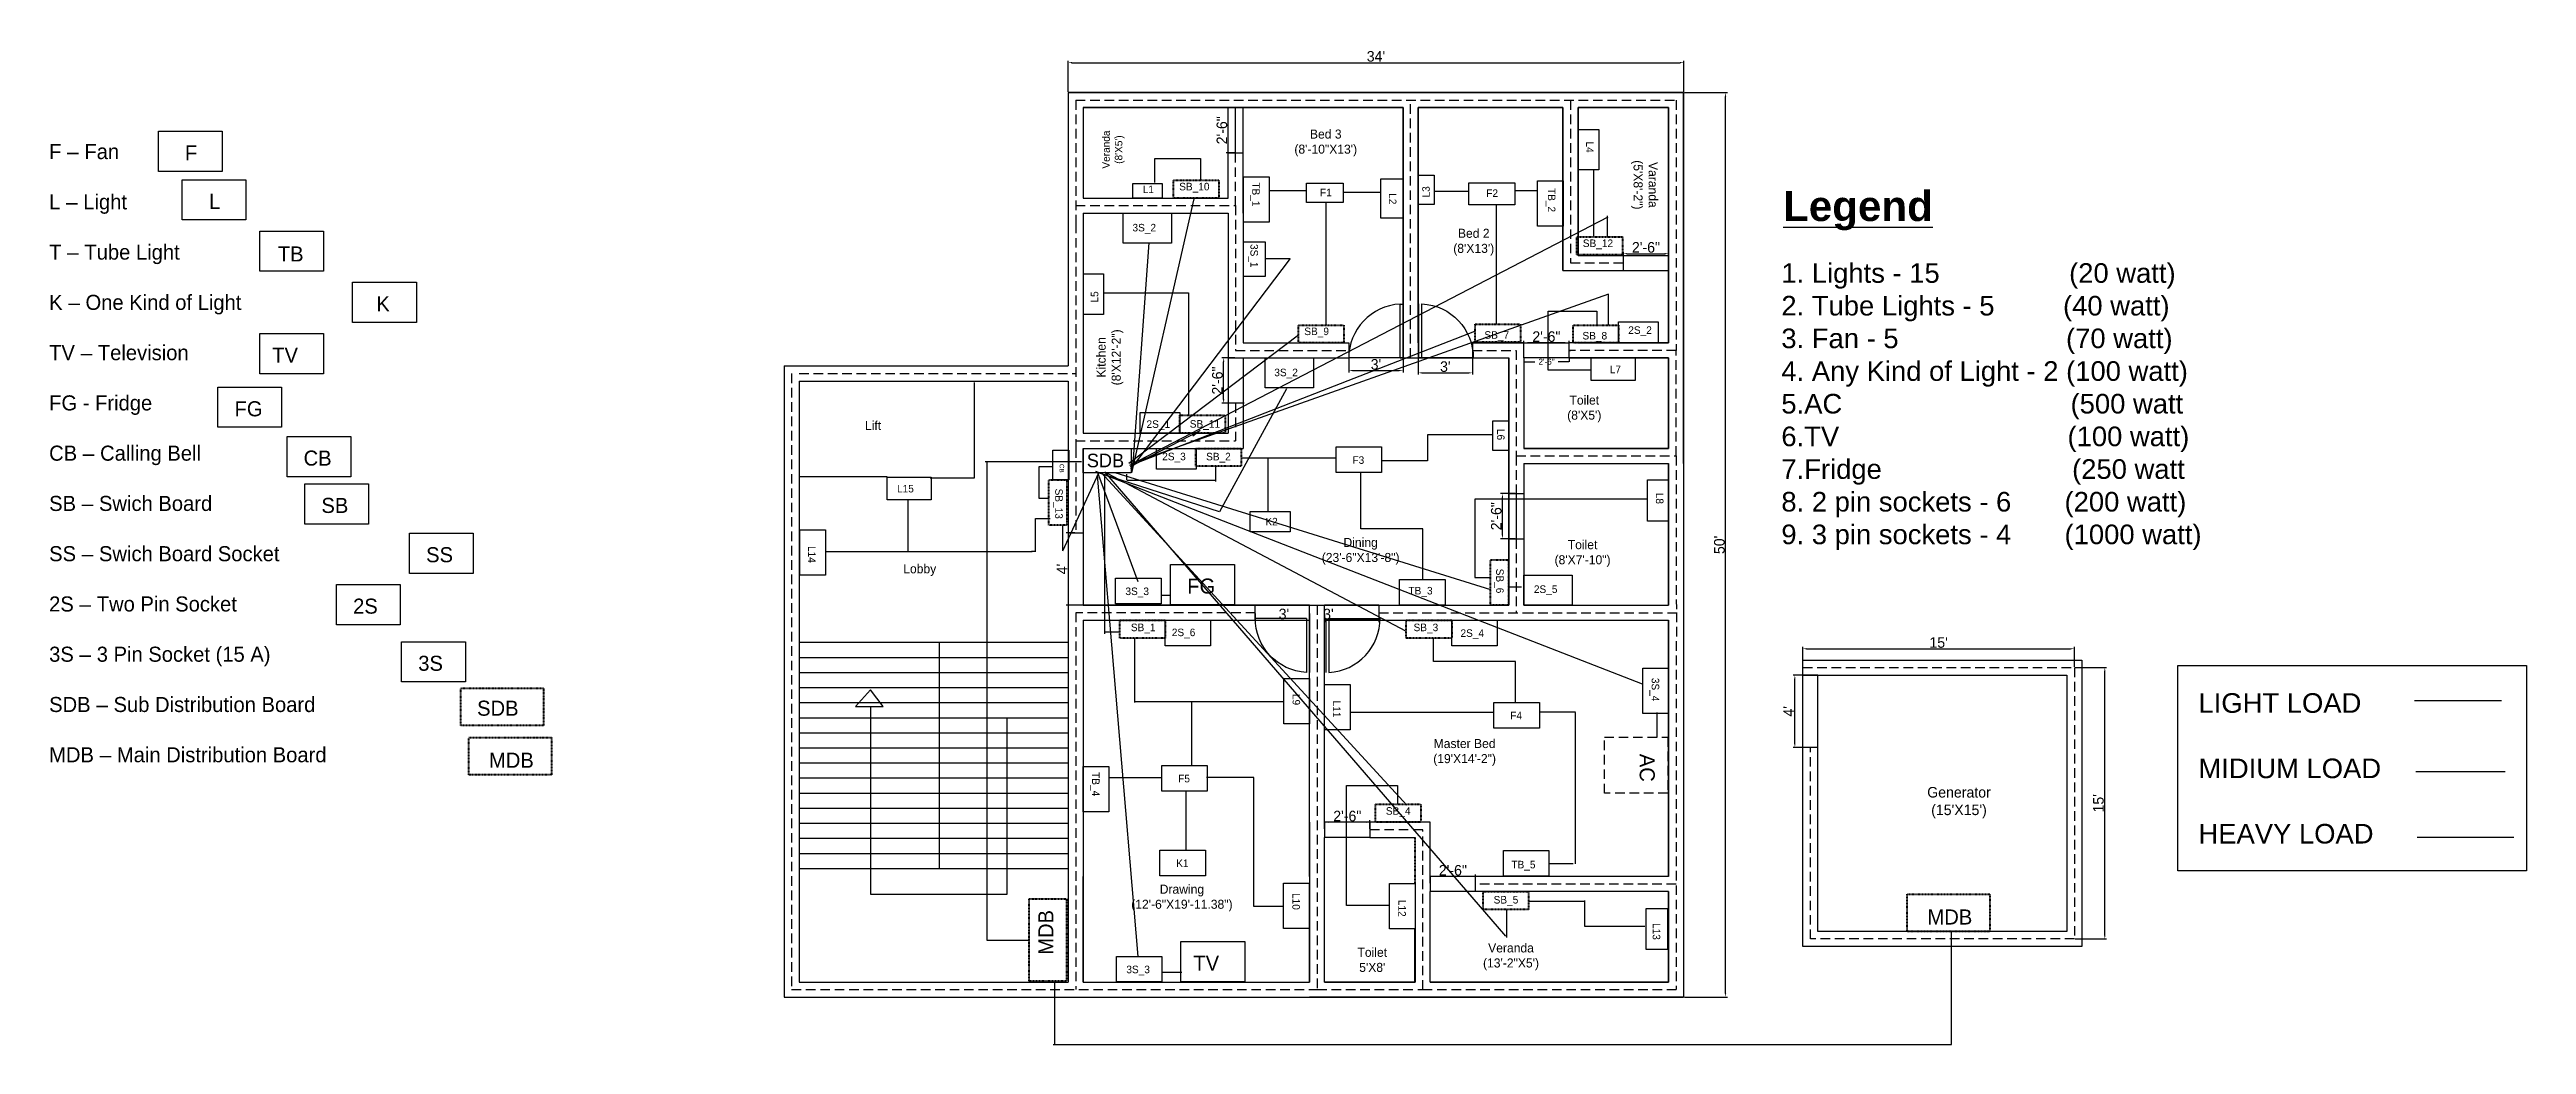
# Model space of a CAD drawing. Header units: inches. Extents: x -1558 to 83, y 3538 to 4197.
import ezdxf

# ---------------------------------------------------------------- set-up
doc = ezdxf.new("R2010")
doc.units = ezdxf.units.IN
doc.header["$MEASUREMENT"] = 0
doc.linetypes.add('DASHDOT2', pattern=[0.5, 0.25, -0.125, 0, -0.125])
doc.linetypes.add('DASHED2', pattern=[9.525, 6.35, -3.175])
doc.dimstyles.new('ISO-25', dxfattribs={"dimtxt": 7, "dimasz": 2.5, "dimexe": 1.25, "dimexo": 0.625, "dimtad": 1, "dimlunit": 3, "dimtxsty": 'Standard', "dimcen": 2.5, "dimclrt": 2, "dimadec": 0, "dimazin": 0, "dimtfac": 1, "dimtmove": 0, "dimatfit": 3, "dimfxl": 1, "dimarcsym": 0})
doc.dimstyles.get("Standard").update_dxf_attribs({"dimtxt": 4, "dimasz": 0.18, "dimexe": 0.18, "dimexo": 0.0625, "dimgap": 0.09, "dimtad": 0, "dimtih": 1, "dimtoh": 1, "dimdec": 0, "dimzin": 0, "dimdsep": 46, "dimlunit": 3, "dimtxsty": 'Standard', "dimcen": 0.09, "dimadec": 0, "dimazin": 0, "dimtfac": 1, "dimtdec": 0, "dimtofl": 0, "dimtmove": 0, "dimatfit": 3, "dimfxl": 1, "dimtolj": 1, "dimtzin": 0, "dimarcsym": 0})

msp = doc.modelspace()

# ---------------------------------------------------------------- texts
for s, insert, char_height, width, attachment_point, rotation in [("Veranda\\P(8'X5')", (-860.612, 4131.097), 5, 56.95321, 2, 90), ('{\\C3;L4}', (-534.94, 4136.424), 5, 13.29096, 1, 270), ('Varanda\\P(5\'X8\'-2")', (-492.412, 4107.676), 6, 42.28113, 2, 270), ('{\\C3;TB_1}', (-756.221, 4109.347), 5, 37.82823, 1, 270), ('{\\C3;L3}', (-648.526, 4099.35), 5, 12.17259, 1, 90), ('{\\C3;TB_2}', (-560.224, 4105.623), 5, 37.82823, 1, 270), ('{\\C3;L2}', (-668.105, 4098.442), 5, 26.67778, 5, 270), ('{\\C3;3S_1}', (-757.392, 4068.448), 5, 57.36666, 1, 270), ('{\\C3;L5}', (-868.248, 4029.622), 5, 13.70034, 1, 90), ('Kitchen\\P(8\'X12\'-2")', (-855.478, 3993.281), 6, 58.08619, 5, 90), ('{\\C3;L6}', (-593.917, 3945.79), 5, 11.63211, 1, 270), ('{\\C3;CB}', (-885.897, 3922.591), 3, 44.00497, 1, 270), ('{\\C3;SB_13}', (-886.814, 3906.218), 5, 37.82823, 1, 270), ('{\\C3;L8}', (-488.601, 3903.472), 5, 12.83778, 1, 270), ('{\\C3;L14}', (-1050.655, 3868.138), 5, 37.82823, 1, 270), ('{\\C3;SB_6}', (-594.532, 3853.101), 5, 37.82823, 1, 270), ('{\\C3;3S_4}', (-491.428, 3780.683), 5, 37.82823, 1, 270), ('{\\C3;L9}', (-729.465, 3770.038), 5, 14.03377, 1, 270), ('{\\C3;L11}', (-702.692, 3765.562), 5, 37.82823, 1, 270), ('{\\C4;AC}', (-494.373, 3730.315), 10, 31.659, 1, 270), ('{\\C3;TB_4}', (-862.407, 3718.155), 5, 37.82823, 1, 270), ('{\\C3;L10}', (-729.61, 3637.974), 5, 37.82823, 1, 270), ('{\\C3;L12}', (-659.355, 3633.419), 5, 37.82823, 1, 270), ('MDB', (-903.026, 3597.001), 10, 62.89518, 1, 90), ('{\\C3;L13}', (-490.732, 3618.062), 5, 12.83778, 1, 270)]:
    msp.add_mtext(s, dxfattribs=dict(insert=insert, char_height=char_height, width=width, attachment_point=attachment_point, rotation=rotation))
for s, insert, char_height, width, attachment_point in [('Bed 3\\P(8\'-10"X13\')', (-712.479, 4144.382), 6, 53.81332, 2), ('{\\C3;L1}', (-833.78, 4107.184), 5, 79.47737, 1), ('{\\C3;SB_10}', (-809.614, 4109.051), 5, 37.82823, 1), ('{\\C3;F1}', (-716.336, 4105.13), 5, 33.09323, 1), ('{\\C3;F2}', (-606.058, 4104.673), 5, 13.3696, 1), ('{\\C3;3S_2}', (-840.604, 4081.807), 5, 21.33976, 1), ("Bed 2\\P(8'X13')", (-614.369, 4069.672), 6, 54.83975, 5), ('{\\C3;SB_12}', (-542.056, 4071.466), 5, 37.82823, 1), ('{\\C3;SB_9}', (-726.706, 4013.03), 5, 37.82823, 1), ('{\\C3;SB_7}', (-607.291, 4010.624), 5, 37.82823, 1), ('{\\C3;SB_8}', (-542.302, 4010.141), 5, 37.82823, 1), ('{\\C3;2S_2}', (-511.929, 4013.857), 5, 20.52126, 1), ('{\\C3;3S_2}', (-746.578, 3985.764), 5, 21.33976, 1), ('{\\C3;L7}', (-524.192, 3987.787), 5, 13.67258, 1), ("Toilet\\P(8'X5')", (-541.075, 3967.944), 6, 73.98466, 2), ('Lift', (-1012.581, 3951.08), 6, 127.87739, 2), ('{\\C3;2S_1}', (-831.294, 3951.496), 5, 17.15249, 1), ('{\\C3;SB_11}', (-802.637, 3951.633), 5, 37.82823, 1), ('SDB', (-870.876, 3929.379), 9, 20.71697, 1), ('{\\C3;2S_3}', (-820.883, 3930.01), 5, 20.52126, 1), ('{\\C3;SB_2}', (-791.79, 3929.963), 5, 37.82823, 1), ('{\\C3;F3}', (-694.769, 3927.652), 5, 11.80731, 1), ('{\\C3;L15}', (-996.682, 3908.68), 5, 13.67258, 1), ('{\\C3;K2}', (-752.48, 3886.808), 5, 12.90235, 1), ('Dining\\P(23\'-6"X13\'-8")', (-689.349, 3873.543), 6, 62.20673, 2), ('Toilet\\P(8\'X7\'-10")', (-542.224, 3872.025), 6, 54.82676, 2), ('{\\C3;FG}', (-804.312, 3846.565), 10, 32.19732, 1), ('{\\C3;3S_3}', (-845.272, 3840.601), 5, 37.82823, 1), ('{\\C3;TB_3}', (-657.623, 3841.008), 5, 20.01676, 1), ('{\\C3;2S_5}', (-574.504, 3842.001), 5, 20.07901, 1), ('{\\C3;SB_1}', (-841.665, 3816.654), 5, 37.82823, 1), ('{\\C3;2S_6}', (-814.541, 3813.35), 5, 37.82823, 1), ('{\\C3;SB_3}', (-654.258, 3816.654), 5, 37.82823, 1), ('{\\C3;2S_4}', (-623.142, 3812.872), 5, 20.14663, 1), ('{\\C3;F4}', (-590.138, 3758.225), 5, 37.82823, 1), ('Master Bed\\P(19\'X14\'-2")', (-620.414, 3740.133), 6, 101.13688, 2), ('{\\C3;F5}', (-810.295, 3716.37), 5, 37.82823, 1), ('{\\C3;SB_4}', (-672.606, 3694.914), 5, 37.82823, 1), ("Generator\\P(15'X15')", (-292.685, 3697.922), 7, 95.3309, 5), ('{\\C3;K1}', (-811.591, 3660.239), 5, 37.82823, 1), ('{\\C3;TB_5}', (-589.398, 3659.341), 5, 37.82823, 1), ('Drawing\\P(12\'-6"X19\'-11.38")', (-807.827, 3643.531), 6, 73.98466, 2), ('{\\C3;SB_5}', (-601.182, 3636.008), 5, 37.82823, 1), ('MDB', (-313.59, 3627.084), 10, 49.80391, 1), ('{\\C3;TV}', (-800.236, 3596.495), 10, 26.67778, 1), ("Toilet\\P5'X8'", (-681.636, 3601.65), 6, 47.68554, 2), ('Veranda\\P(13\'-2"X5\')', (-589.66, 3604.582), 6, 86.08127, 2), ('{\\C3;3S_3}', (-844.66, 3589.782), 5, 37.82823, 1)]:
    msp.add_mtext(s, dxfattribs=dict(insert=insert, char_height=char_height, width=width, attachment_point=attachment_point))
at = {"color": 3, "attachment_point": 1}
for s, insert, char_height, width in [('{\\fArial|b1|i0|c0|p34;\\L\\C4;Legend}', (-409.342, 4103.687), 20, 107.28341), ('{\\fArial|b0|i0|c0|p34;\\C4;1. Lights - 15                 (20 watt)\\P2. Tube Lights - 5         (40 watt)\\P3. Fan - 5                      (70 watt)\\P4. Any Kind of Light - 2 (100 watt)\\P5.AC                              (500 watt\\P6.TV                              (100 watt)\\P7.Fridge                         (250 watt\\P8. 2 pin sockets - 6       (200 watt)\\P9. 3 pin sockets - 4       (1000 watt)}', (-410.446, 4055.716), 13, 307.47834), ('{\\fArial|b0|i0|c0|p34;\\C4;LIGHT LOAD\\P\\PMIDIUM LOAD\\P\\PHEAVY LOAD}', (-133.931, 3770.505), 13, 307.47834)]:
    msp.add_mtext(s, dxfattribs=dict(at, insert=insert, char_height=char_height, width=width))
at = {"linetype": 'DASHED2', "insert": (-981.641, 3856.062), "char_height": 6, "width": 105.4317, "attachment_point": 2}
msp.add_mtext('Lobby', dxfattribs=at)

# ---------------------------------------------------------------- blocks, each defined once
blk = doc.blocks.new('*D92')
at = {"color": 0, "lineweight": -2}
for p, q in [((-883.2, 4169.5), (-883.2, 4190)), ((-880.7, 4188.7), (-477.7, 4188.7)), ((-475.2, 4169.5), (-475.2, 4190))]:
    blk.add_line(p, q, dxfattribs=at)
at = {"color": 0}
for points in [[(-880.7, 4189.2), (-880.7, 4188.3), (-883.2, 4188.7)], [(-477.7, 4189.2), (-477.7, 4188.3), (-475.2, 4188.7)]]:
    blk.add_solid(points, dxfattribs=at)
at = {"layer": 'Defpoints', "color": 0}
for p in [(-475.2, 4188.7), (-883.2, 4168.9), (-475.2, 4168.9)]:
    blk.add_point(p, dxfattribs=at)
at = {"color": 2, "insert": (-679.2, 4192.9), "char_height": 7, "attachment_point": 5}
blk.add_mtext("34'", dxfattribs=at)
blk = doc.blocks.new('*D93')
at = {"color": 0, "lineweight": -2}
for p, q in [((-772.8, 4158.9), (-778.5, 4158.9)), ((-777.2, 4131.4), (-777.2, 4156.4)), ((-772.8, 4128.9), (-778.5, 4128.9))]:
    blk.add_line(p, q, dxfattribs=at)
at = {"color": 0}
for points in [[(-777.6, 4156.4), (-776.8, 4156.4), (-777.2, 4158.9)], [(-777.6, 4131.4), (-776.8, 4131.4), (-777.2, 4128.9)]]:
    blk.add_solid(points, dxfattribs=at)
at = {"layer": 'Defpoints', "color": 0}
for p in [(-777.2, 4158.9), (-772.2, 4158.9), (-772.2, 4128.9)]:
    blk.add_point(p, dxfattribs=at)
at = {"color": 2, "insert": (-781.3, 4143.9), "char_height": 7, "attachment_point": 5, "rotation": 90}
blk.add_mtext('2\'-6"', dxfattribs=at)
blk = doc.blocks.new('*D94')
at = {"color": 0, "lineweight": -2}
for p, q in [((-515.2, 4056.5), (-515.2, 4063.3)), ((-512.7, 4062), (-487.7, 4062)), ((-485.2, 4056.5), (-485.2, 4063.3))]:
    blk.add_line(p, q, dxfattribs=at)
at = {"color": 0}
for points in [[(-512.7, 4062.5), (-512.7, 4061.6), (-515.2, 4062)], [(-487.7, 4062.5), (-487.7, 4061.6), (-485.2, 4062)]]:
    blk.add_solid(points, dxfattribs=at)
at = {"layer": 'Defpoints', "color": 0}
for p in [(-515.2, 4055.9), (-485.2, 4062), (-485.2, 4055.9)]:
    blk.add_point(p, dxfattribs=at)
at = {"color": 2, "insert": (-500.2, 4066.2), "char_height": 7, "attachment_point": 5}
blk.add_mtext('2\'-6"', dxfattribs=at)
blk = doc.blocks.new('*D95')
at = {"color": 0, "lineweight": -2}
for p, q in [((-772.8, 3992.9), (-781.4, 3992.9)), ((-780.2, 3965.4), (-780.2, 3990.4)), ((-772.8, 3962.9), (-781.4, 3962.9))]:
    blk.add_line(p, q, dxfattribs=at)
at = {"color": 0}
for points in [[(-780.6, 3990.4), (-779.7, 3990.4), (-780.2, 3992.9)], [(-780.6, 3965.4), (-779.7, 3965.4), (-780.2, 3962.9)]]:
    blk.add_solid(points, dxfattribs=at)
at = {"layer": 'Defpoints', "color": 0}
for p in [(-780.2, 3992.9), (-772.2, 3992.9), (-772.2, 3962.9)]:
    blk.add_point(p, dxfattribs=at)
at = {"color": 2, "insert": (-784.3, 3977.9), "char_height": 7, "attachment_point": 5, "rotation": 90}
blk.add_mtext('2\'-6"', dxfattribs=at)
blk = doc.blocks.new('*D96')
at = {"color": 0, "lineweight": -2}
for p, q in [((-697.2, 3997.3), (-697.2, 3983.2)), ((-661.2, 3997.3), (-661.2, 3983.2)), ((-694.7, 3984.5), (-663.7, 3984.5))]:
    blk.add_line(p, q, dxfattribs=at)
at = {"color": 0}
for points in [[(-694.7, 3984.9), (-694.7, 3984.1), (-697.2, 3984.5)], [(-663.7, 3984.9), (-663.7, 3984.1), (-661.2, 3984.5)]]:
    blk.add_solid(points, dxfattribs=at)
at = {"layer": 'Defpoints', "color": 0}
for p in [(-697.2, 3997.9), (-661.2, 3997.9), (-661.2, 3984.5)]:
    blk.add_point(p, dxfattribs=at)
at = {"color": 2, "insert": (-679.2, 3988.6), "char_height": 7, "attachment_point": 5}
blk.add_mtext("3'", dxfattribs=at)
blk = doc.blocks.new('*D97')
at = {"color": 0, "lineweight": -2}
for p, q in [((-651.2, 3997.3), (-651.2, 3981.8)), ((-615.2, 3997.3), (-615.2, 3981.8)), ((-648.7, 3983), (-617.7, 3983))]:
    blk.add_line(p, q, dxfattribs=at)
at = {"color": 0}
for points in [[(-648.7, 3983.4), (-648.7, 3982.6), (-651.2, 3983)], [(-617.7, 3983.4), (-617.7, 3982.6), (-615.2, 3983)]]:
    blk.add_solid(points, dxfattribs=at)
at = {"layer": 'Defpoints', "color": 0}
for p in [(-651.2, 3997.9), (-615.2, 3997.9), (-615.2, 3983)]:
    blk.add_point(p, dxfattribs=at)
at = {"color": 2, "insert": (-633.2, 3987.1), "char_height": 7, "attachment_point": 5}
blk.add_mtext("3'", dxfattribs=at)
blk = doc.blocks.new('*D98')
at = {"color": 0, "lineweight": -2}
for p, q in [((-581.2, 3998.5), (-581.2, 4004.2)), ((-553.7, 4002.9), (-578.7, 4002.9)), ((-551.2, 3998.5), (-551.2, 4004.2))]:
    blk.add_line(p, q, dxfattribs=at)
at = {"color": 0}
for points in [[(-578.7, 4003.3), (-578.7, 4002.5), (-581.2, 4002.9)], [(-553.7, 4003.3), (-553.7, 4002.5), (-551.2, 4002.9)]]:
    blk.add_solid(points, dxfattribs=at)
at = {"layer": 'Defpoints', "color": 0}
for p in [(-581.2, 4002.9), (-581.2, 3997.9), (-551.2, 3997.9)]:
    blk.add_point(p, dxfattribs=at)
at = {"color": 2, "insert": (-566.2, 4007), "char_height": 7, "attachment_point": 5}
blk.add_mtext('2\'-6"', dxfattribs=at)
blk = doc.blocks.new('*D99')
at = {"color": 0, "lineweight": -2}
for p, q in [((-643.2, 3644.5), (-643.2, 3650.2)), ((-615.7, 3648.9), (-640.7, 3648.9)), ((-613.2, 3644.5), (-613.2, 3650.2))]:
    blk.add_line(p, q, dxfattribs=at)
at = {"color": 0}
for points in [[(-640.7, 3649.3), (-640.7, 3648.5), (-643.2, 3648.9)], [(-615.7, 3649.3), (-615.7, 3648.5), (-613.2, 3648.9)]]:
    blk.add_solid(points, dxfattribs=at)
at = {"layer": 'Defpoints', "color": 0}
for p in [(-643.2, 3648.9), (-643.2, 3643.9), (-613.2, 3643.9)]:
    blk.add_point(p, dxfattribs=at)
at = {"color": 2, "insert": (-628.2, 3653), "char_height": 7, "attachment_point": 5}
blk.add_mtext('2\'-6"', dxfattribs=at)
blk = doc.blocks.new('*D100')
at = {"color": 0, "lineweight": -2}
for p, q in [((-713.2, 3680.5), (-713.2, 3686.2)), ((-685.7, 3684.9), (-710.7, 3684.9)), ((-683.2, 3680.5), (-683.2, 3686.2))]:
    blk.add_line(p, q, dxfattribs=at)
at = {"color": 0}
for points in [[(-710.7, 3685.3), (-710.7, 3684.5), (-713.2, 3684.9)], [(-685.7, 3685.3), (-685.7, 3684.5), (-683.2, 3684.9)]]:
    blk.add_solid(points, dxfattribs=at)
at = {"layer": 'Defpoints', "color": 0}
for p in [(-713.2, 3684.9), (-713.2, 3679.9), (-683.2, 3679.9)]:
    blk.add_point(p, dxfattribs=at)
at = {"color": 2, "insert": (-698.2, 3689), "char_height": 7, "attachment_point": 5}
blk.add_mtext('2\'-6"', dxfattribs=at)
blk = doc.blocks.new('*D101')
at = {"color": 0, "lineweight": -2}
for p, q in [((-878.8, 3876.9), (-884.5, 3876.9)), ((-883.2, 3874.4), (-883.2, 3831.4)), ((-878.8, 3828.9), (-884.5, 3828.9))]:
    blk.add_line(p, q, dxfattribs=at)
at = {"color": 0}
for points in [[(-883.6, 3874.4), (-882.8, 3874.4), (-883.2, 3876.9)], [(-883.6, 3831.4), (-882.8, 3831.4), (-883.2, 3828.9)]]:
    blk.add_solid(points, dxfattribs=at)
at = {"layer": 'Defpoints', "color": 0}
for p in [(-878.2, 3876.9), (-883.2, 3828.9), (-878.2, 3828.9)]:
    blk.add_point(p, dxfattribs=at)
at = {"color": 2, "insert": (-887.3, 3852.9), "char_height": 7, "attachment_point": 5, "rotation": 90}
blk.add_mtext("4'", dxfattribs=at)
blk = doc.blocks.new('*D102')
at = {"color": 0, "lineweight": -2}
for p, q in [((-586.8, 3902.9), (-596.6, 3902.9)), ((-595.3, 3875.4), (-595.3, 3900.4)), ((-586.8, 3872.9), (-596.6, 3872.9))]:
    blk.add_line(p, q, dxfattribs=at)
at = {"color": 0}
for points in [[(-595.7, 3900.4), (-594.9, 3900.4), (-595.3, 3902.9)], [(-595.7, 3875.4), (-594.9, 3875.4), (-595.3, 3872.9)]]:
    blk.add_solid(points, dxfattribs=at)
at = {"layer": 'Defpoints', "color": 0}
for p in [(-595.3, 3902.9), (-586.2, 3902.9), (-586.2, 3872.9)]:
    blk.add_point(p, dxfattribs=at)
at = {"color": 2, "insert": (-599.4, 3887.9), "char_height": 7, "attachment_point": 5, "rotation": 90}
blk.add_mtext('2\'-6"', dxfattribs=at)
blk = doc.blocks.new('*D103')
at = {"color": 0, "lineweight": -2}
for p, q in [((-759.2, 3823.3), (-759.2, 3817.7)), ((-756.7, 3818.9), (-725.7, 3818.9)), ((-723.2, 3823.3), (-723.2, 3817.7))]:
    blk.add_line(p, q, dxfattribs=at)
at = {"color": 0}
for points in [[(-756.7, 3819.3), (-756.7, 3818.5), (-759.2, 3818.9)], [(-725.7, 3819.3), (-725.7, 3818.5), (-723.2, 3818.9)]]:
    blk.add_solid(points, dxfattribs=at)
at = {"layer": 'Defpoints', "color": 0}
for p in [(-759.2, 3823.9), (-723.2, 3823.9), (-723.2, 3818.9)]:
    blk.add_point(p, dxfattribs=at)
at = {"color": 2, "insert": (-740.2, 3823), "char_height": 7, "attachment_point": 5}
blk.add_mtext("3'", dxfattribs=at)
blk = doc.blocks.new('*D104')
at = {"color": 0, "lineweight": -2}
for p, q in [((-713.2, 3823.3), (-713.2, 3817.7)), ((-679.7, 3818.9), (-710.7, 3818.9)), ((-677.2, 3823.3), (-677.2, 3817.7))]:
    blk.add_line(p, q, dxfattribs=at)
at = {"color": 0}
for points in [[(-710.7, 3819.3), (-710.7, 3818.5), (-713.2, 3818.9)], [(-679.7, 3819.3), (-679.7, 3818.5), (-677.2, 3818.9)]]:
    blk.add_solid(points, dxfattribs=at)
at = {"layer": 'Defpoints', "color": 0}
for p in [(-713.2, 3823.9), (-713.2, 3818.9), (-677.2, 3823.9)]:
    blk.add_point(p, dxfattribs=at)
at = {"color": 2, "insert": (-710.7, 3823), "char_height": 7, "attachment_point": 5}
blk.add_mtext("3'", dxfattribs=at)
blk = doc.blocks.new('*D105')
at = {"color": 0, "lineweight": -2}
for p, q in [((-391.8, 3782.5), (-402.7, 3782.5)), ((-401.5, 3737), (-401.5, 3780)), ((-391.8, 3734.5), (-402.7, 3734.5))]:
    blk.add_line(p, q, dxfattribs=at)
at = {"color": 0}
for points in [[(-401.9, 3780), (-401.1, 3780), (-401.5, 3782.5)], [(-401.9, 3737), (-401.1, 3737), (-401.5, 3734.5)]]:
    blk.add_solid(points, dxfattribs=at)
at = {"layer": 'Defpoints', "color": 0}
for p in [(-401.5, 3782.5), (-391.2, 3782.5), (-391.2, 3734.5)]:
    blk.add_point(p, dxfattribs=at)
at = {"color": 2, "insert": (-405.6, 3758.5), "char_height": 7, "attachment_point": 5, "rotation": 90}
blk.add_mtext("4'", dxfattribs=at)
blk = doc.blocks.new('*D106')
at = {"color": 0, "lineweight": -2}
for p, q in [((-396.2, 3788.1), (-396.2, 3801.2)), ((-393.7, 3800), (-218.7, 3800)), ((-216.2, 3788.1), (-216.2, 3801.2))]:
    blk.add_line(p, q, dxfattribs=at)
at = {"color": 0}
for points in [[(-393.7, 3800.4), (-393.7, 3799.6), (-396.2, 3800)], [(-218.7, 3800.4), (-218.7, 3799.6), (-216.2, 3800)]]:
    blk.add_solid(points, dxfattribs=at)
at = {"layer": 'Defpoints', "color": 0}
for p in [(-216.2, 3800), (-396.2, 3787.5), (-216.2, 3787.5)]:
    blk.add_point(p, dxfattribs=at)
at = {"color": 2, "insert": (-306.2, 3804.1), "char_height": 7, "attachment_point": 5}
blk.add_mtext("15'", dxfattribs=at)
blk = doc.blocks.new('*D107')
at = {"color": 0, "lineweight": -2}
for p, q in [((-215.6, 3787.5), (-194.8, 3787.5)), ((-196, 3610), (-196, 3785)), ((-215.6, 3607.5), (-194.8, 3607.5))]:
    blk.add_line(p, q, dxfattribs=at)
at = {"color": 0}
for points in [[(-196.5, 3785), (-195.6, 3785), (-196, 3787.5)], [(-196.5, 3610), (-195.6, 3610), (-196, 3607.5)]]:
    blk.add_solid(points, dxfattribs=at)
at = {"layer": 'Defpoints', "color": 0}
for p in [(-216.2, 3787.5), (-196, 3787.5), (-216.2, 3607.5)]:
    blk.add_point(p, dxfattribs=at)
at = {"color": 2, "insert": (-200.2, 3697.5), "char_height": 7, "attachment_point": 5, "rotation": 90}
blk.add_mtext("15'", dxfattribs=at)
blk = doc.blocks.new('*D108')
at = {"color": 0, "lineweight": -2}
for p, q in [((-474.6, 4168.9), (-446.1, 4168.9)), ((-447.4, 3571.4), (-447.4, 4166.4)), ((-474.6, 3568.9), (-446.1, 3568.9))]:
    blk.add_line(p, q, dxfattribs=at)
at = {"color": 0}
for points in [[(-447.8, 4166.4), (-447, 4166.4), (-447.4, 4168.9)], [(-447.8, 3571.4), (-447, 3571.4), (-447.4, 3568.9)]]:
    blk.add_solid(points, dxfattribs=at)
at = {"layer": 'Defpoints', "color": 0}
for p in [(-475.2, 4168.9), (-447.4, 4168.9), (-475.2, 3568.9)]:
    blk.add_point(p, dxfattribs=at)
at = {"color": 2, "insert": (-451.5, 3868.9), "char_height": 7, "attachment_point": 5, "rotation": 90}
blk.add_mtext("50'", dxfattribs=at)
blk = doc.blocks.new('*D91')
at = {"color": 0, "lineweight": -2}
for p, q in [((-581.1, 3993), (-581.1, 3990.2)), ((-580.9, 3990.4), (-573.9, 3990.4)), ((-551.3, 3990.4), (-558.4, 3990.4)), ((-551.2, 3993), (-551.2, 3990.2))]:
    blk.add_line(p, q, dxfattribs=at)
at = {"color": 0}
for points in [[(-580.9, 3990.4), (-580.9, 3990.4), (-581.1, 3990.4)], [(-551.3, 3990.4), (-551.3, 3990.4), (-551.2, 3990.4)]]:
    blk.add_solid(points, dxfattribs=at)
at = {"layer": 'Defpoints', "color": 0}
for p in [(-581.1, 3993), (-551.2, 3993), (-551.2, 3990.4)]:
    blk.add_point(p, dxfattribs=at)
at = {"color": 0, "insert": (-566.1, 3990.4), "char_height": 4, "attachment_point": 5}
blk.add_mtext('\\A1;2\'-6"', dxfattribs=at)
blk = doc.blocks.new('Q')
at = {"color": 1}
for p, q in [((789, 460.6), (789, 496.4)), ((791, 460.6), (791, 496.4)), ((789, 460.6), (755, 460.6))]:
    blk.add_line(p, q, dxfattribs=at)
blk.add_arc((791, 460.4), 36, 93.1524, 180.309, dxfattribs=at)
blk = doc.blocks.new('1')
for points in [[(142.8, 1468.1), (185.1, 1468.1), (185.1, 1441.4), (142.8, 1441.4)], [(158.4, 1435.9), (200.7, 1435.9), (200.7, 1409.3), (158.4, 1409.3)], [(209.9, 1401.9), (252.2, 1401.9), (252.2, 1375.2), (209.9, 1375.2)], [(271.5, 1367.9), (313.9, 1367.9), (313.9, 1341.2), (271.5, 1341.2)], [(209.9, 1333.9), (252.2, 1333.9), (252.2, 1307.2), (209.9, 1307.2)], [(182.1, 1298.3), (224.4, 1298.3), (224.4, 1271.7), (182.1, 1271.7)], [(228, 1265.6), (270.3, 1265.6), (270.3, 1238.9), (228, 1238.9)], [(309.2, 1201.5), (351.5, 1201.5), (351.5, 1174.8), (309.2, 1174.8)], [(260.7, 1167.4), (303, 1167.4), (303, 1140.8), (260.7, 1140.8)], [(304, 1129.5), (346.3, 1129.5), (346.3, 1102.8), (304, 1102.8)]]:
    blk.add_lwpolyline(points, close=True)
at = {"color": 3}
blk.add_lwpolyline([(239.8, 1234.2), (282.1, 1234.2), (282.1, 1207.5), (239.8, 1207.5)], close=True, dxfattribs=at)
at = {"color": 6, "linetype": 'DASHDOT2', "lineweight": 100}
blk.add_lwpolyline([(343.3, 1098.7), (398.1, 1098.7), (398.1, 1074), (343.3, 1074)], close=True, dxfattribs=at)
at = {"color": 5, "linetype": 'DASHDOT2', "lineweight": 100}
blk.add_lwpolyline([(348.5, 1066), (403.3, 1066), (403.3, 1041.3), (348.5, 1041.3)], close=True, dxfattribs=at)
at = {"char_height": 10}
for s, insert, width, attachment_point in [('F {\\fArial|b0|i0|c0|p34;–} Fan \\P\\PL {\\fArial|b0|i0|c0|p34;–} Light \\P\\PT {\\fArial|b0|i0|c0|p34;–} Tube Light \\P\\PK {\\fArial|b0|i0|c0|p34;–} One Kind of Light \\P\\PTV {\\fArial|b0|i0|c0|p34;–} Television\\P\\PFG - Fridge\\P\\PCB {\\fArial|b0|i0|c0|p34;–} Calling Bell \\P\\PSB {\\fArial|b0|i0|c0|p34;–} Swich Board \\P\\PSS {\\fArial|b0|i0|c0|p34;–} Swich Board Socket \\P\\P2S {\\fArial|b0|i0|c0|p34;–} Two Pin Socket\\P\\P3S {\\fArial|b0|i0|c0|p34;–} 3 Pin Socket (15 A)\\P\\PSDB {\\fArial|b0|i0|c0|p34;–} Sub Distribution Board \\P\\PMDB {\\fArial|b0|i0|c0|p34;–} Main Distribution Board', (70.3, 1459.6), 378.703, 1), ('{\\C3;F}', (164.4, 1453.8), 26.678, 5), ('{\\C3;L}', (180, 1421.6), 26.678, 5), ('{\\C3;TB}', (221.9, 1391.7), 26.678, 1), ('{\\C3;K}', (287.2, 1358.6), 22.078, 1), ('{\\C3;TV}', (218.2, 1324.6), 26.678, 1), ('{\\C3;FG}', (193.2, 1289), 32.197, 1), ('{\\C3;CB}', (239, 1256.3), 32.197, 1), ('{\\C3;SB}', (250.8, 1224.9), 32.197, 1), ('{\\C3;SS}', (320.2, 1192.2), 32.197, 1), ('{\\C3;2S}', (271.8, 1158.1), 32.197, 1), ('{\\C3;3S}', (315, 1120.2), 32.197, 1), ('SDB', (354, 1090.4), 36.148, 1), ('MDB', (361.9, 1055.9), 49.804, 1)]:
    blk.add_mtext(s, dxfattribs=dict(at, insert=insert, width=width, attachment_point=attachment_point))

# ---------------------------------------------------------------- dimensions: what is measured, and where the dimension line sits
for base, p1, p2, dimstyle, picture, middle in [((-475.208, 4188.748), (-883.208, 4168.912), (-475.208, 4168.912), 'ISO-25', '*D92', (-679.208, 4192.873)), ((-485.208, 4062.04), (-515.208, 4055.912), (-485.208, 4055.912), 'ISO-25', '*D94', (-500.208, 4066.165)), ((-551.156, 3990.413), (-581.09, 3993.019), (-551.156, 3993.019), 'Standard', '*D91', (-566.123, 3990.413)), ((-216.195, 3799.972), (-396.195, 3787.495), (-216.195, 3787.495), 'ISO-25', '*D106', (-306.195, 3804.097))]:
    dim = msp.add_linear_dim(base=base, p1=p1, p2=p2, dimstyle=dimstyle)
    dim.commit()
    dim.dimension.update_dxf_attribs({"geometry": picture, "text_midpoint": middle})
for base, p1, p2, angle, picture, middle in [((-777.208, 4158.912), (-772.208, 4128.912), (-772.208, 4158.912), 90, '*D93', (-781.333, 4143.912)), ((-447.395, 4168.912), (-475.208, 3568.912), (-475.208, 4168.912), 270, '*D108', (-451.52, 3868.912)), ((-595.312, 3902.912), (-586.208, 3872.912), (-586.208, 3902.912), 90, '*D102', (-599.437, 3887.912)), ((-401.472, 3782.495), (-391.195, 3734.495), (-391.195, 3782.495), 90, '*D105', (-405.597, 3758.495)), ((-196.049, 3787.495), (-216.195, 3607.495), (-216.195, 3787.495), 270, '*D107', (-200.174, 3697.495))]:
    dim = msp.add_linear_dim(base=base, p1=p1, p2=p2, angle=angle, dimstyle='ISO-25')
    dim.commit()
    dim.dimension.update_dxf_attribs({"geometry": picture, "text_midpoint": middle})
at = {"color": 1}
for base, p1, p2, picture, middle in [((-581.208, 4002.912), (-551.208, 3997.912), (-581.208, 3997.912), '*D98', (-566.208, 4007.037)), ((-713.208, 3684.912), (-683.208, 3679.912), (-713.208, 3679.912), '*D100', (-698.208, 3689.037)), ((-643.208, 3648.912), (-613.208, 3643.912), (-643.208, 3643.912), '*D99', (-628.208, 3653.037))]:
    dim = msp.add_linear_dim(base=base, p1=p1, p2=p2, dimstyle='ISO-25', dxfattribs=at)
    dim.commit()
    dim.dimension.update_dxf_attribs({"geometry": picture, "text_midpoint": middle})
for base, p1, p2, picture, middle in [((-780.15, 3992.912), (-772.208, 3962.912), (-772.208, 3992.912), '*D95', (-784.275, 3977.912)), ((-883.208, 3828.912), (-878.208, 3876.912), (-878.208, 3828.912), '*D101', (-887.333, 3852.912))]:
    dim = msp.add_linear_dim(base=base, p1=p1, p2=p2, angle=90, dimstyle='ISO-25', dxfattribs=at)
    dim.commit()
    dim.dimension.update_dxf_attribs({"geometry": picture, "text_midpoint": middle})
for base, p1, p2, picture, middle in [((-661.208, 3984.492), (-697.208, 3997.912), (-661.208, 3997.912), '*D96', (-679.208, 3984.492)), ((-615.208, 3983.019), (-651.208, 3997.93), (-615.208, 3997.912), '*D97', (-633.208, 3983.019)), ((-723.208, 3818.912), (-759.208, 3823.912), (-723.208, 3823.912), '*D103', (-740.243, 3818.912)), ((-713.208, 3818.912), (-677.208, 3823.912), (-713.208, 3823.912), '*D104', (-710.708, 3818.912))]:
    dim = msp.add_linear_dim(base=base, p1=p1, p2=p2, dimstyle='ISO-25', dxfattribs=at)
    dim.commit()
    dim.dimension.update_dxf_attribs({"geometry": picture, "text_midpoint": middle, "dimtype": 160})

# ---------------------------------------------------------------- linework, layer by layer
for p, q in [((-883.208, 4168.912), (-475.208, 4168.912)), ((-883.208, 4168.912), (-475.208, 4168.912)), ((-873.208, 4158.912), (-767.208, 4158.912)), ((-873.208, 4158.912), (-873.208, 4098.912)), ((-873.208, 4158.912), (-873.208, 4098.912)), ((-873.208, 4158.912), (-873.208, 4098.912)), ((-777.208, 4128.912), (-777.208, 4158.912)), ((-767.208, 4158.912), (-661.208, 4158.912)), ((-757.208, 4158.912), (-661.208, 4158.912)), ((-661.208, 4158.912), (-661.208, 4002.912)), ((-651.208, 4158.912), (-555.208, 4158.912)), ((-651.208, 4158.912), (-555.208, 4158.912)), ((-545.208, 4158.912), (-485.208, 4158.912)), ((-545.208, 4158.912), (-545.208, 4060.912)), ((-545.208, 4158.912), (-485.208, 4158.912)), ((-485.208, 4158.912), (-485.208, 4002.912)), ((-475.208, 4168.912), (-475.208, 3568.912)), ((-475.208, 4168.912), (-475.208, 3568.912)), ((-777.208, 4098.912), (-777.208, 4128.912)), ((-777.208, 4128.912), (-777.208, 4128.912)), ((-777.208, 4128.912), (-767.208, 4128.912)), ((-767.208, 4088.912), (-767.208, 4128.912)), ((-873.208, 4098.912), (-777.208, 4098.912)), ((-873.208, 4088.912), (-873.208, 3942.912)), ((-873.208, 4088.912), (-777.208, 4088.912)), ((-873.208, 4088.912), (-777.208, 4088.912)), ((-777.208, 4088.912), (-777.208, 3992.912)), ((-767.208, 4088.912), (-767.208, 4002.912)), ((-883.208, 4076.912), (-883.208, 3987.578)), ((-873.208, 4076.912), (-873.208, 3942.912)), ((-545.208, 4060.912), (-515.208, 4060.912)), ((-515.208, 4060.912), (-515.208, 4050.912)), ((-555.208, 4050.912), (-515.208, 4050.912)), ((-663.208, 4028.642), (-661.208, 4028.642)), ((-777.208, 3992.912), (-766.583, 3992.912)), ((-767.208, 3992.912), (-767.208, 3932.912)), ((-767.208, 3992.912), (-697.208, 3992.912)), ((-663.208, 3992.912), (-661.208, 3992.912)), ((-663.208, 3992.912), (-591.208, 3992.912)), ((-661.208, 3992.912), (-663.208, 3992.912)), ((-661.208, 4002.912), (-661.208, 3992.912)), ((-651.208, 4002.912), (-651.208, 3992.912)), ((-615.208, 3992.912), (-651.208, 3992.912)), ((-615.208, 4002.912), (-615.208, 3992.912)), ((-591.208, 3828.912), (-591.208, 3992.912)), ((-581.208, 3992.912), (-581.208, 4002.912)), ((-581.208, 4002.912), (-551.208, 4002.912)), ((-551.208, 3992.912), (-551.208, 4002.912)), ((-485.208, 3992.912), (-485.208, 3932.912)), ((-485.208, 3992.912), (-485.208, 3932.912)), ((-1071.56, 3987.578), (-1071.56, 3568.912)), ((-1071.56, 3987.578), (-883.208, 3987.578)), ((-1061.56, 3977.578), (-1061.56, 3578.912)), ((-1061.56, 3977.578), (-883.208, 3977.578)), ((-945.339, 3913.386), (-945.339, 3976.57)), ((-883.208, 3977.578), (-883.208, 3876.912)), ((-777.208, 3962.912), (-777.208, 3942.912)), ((-766.583, 3962.912), (-777.208, 3962.912)), ((-873.208, 3942.912), (-777.208, 3942.912)), ((-795.669, 3944.685), (-800.536, 3941.038)), ((-1061.56, 3932.912), (-1061.56, 3578.912)), ((-873.208, 3932.912), (-873.208, 3880.912)), ((-873.208, 3932.912), (-873.208, 3876.912)), ((-873.208, 3932.912), (-767.208, 3932.912)), ((-485.208, 3932.912), (-581.208, 3932.912)), ((-1003.26, 3914.051), (-1061.181, 3914.051)), ((-974.632, 3913.386), (-945.339, 3913.386)), ((-591.208, 3922.912), (-591.208, 3902.912)), ((-581.208, 3922.912), (-581.208, 3902.912)), ((-485.208, 3922.912), (-485.208, 3828.912)), ((-485.208, 3828.912), (-485.208, 3922.912)), ((-591.208, 3902.912), (-581.208, 3902.912)), ((-591.208, 3902.912), (-591.208, 3872.912)), ((-883.208, 3876.912), (-873.208, 3876.912)), ((-883.208, 3876.912), (-883.208, 3828.912)), ((-591.208, 3872.912), (-591.208, 3828.912)), ((-591.208, 3872.912), (-581.208, 3872.912)), ((-581.208, 3872.912), (-581.208, 3828.912)), ((-883.208, 3828.912), (-883.208, 3578.912)), ((-723.208, 3828.912), (-883.208, 3828.912)), ((-873.208, 3828.912), (-591.208, 3828.912)), ((-759.208, 3818.912), (-759.208, 3828.912)), ((-723.208, 3818.912), (-723.208, 3828.912)), ((-723.208, 3828.912), (-713.208, 3828.912)), ((-713.208, 3818.912), (-713.208, 3828.912)), ((-677.208, 3828.912), (-713.208, 3828.912)), ((-677.208, 3828.912), (-677.208, 3818.912)), ((-581.208, 3828.912), (-485.208, 3828.912)), ((-873.208, 3818.912), (-873.208, 3648.912)), ((-873.208, 3818.912), (-723.208, 3818.912)), ((-873.208, 3818.287), (-873.208, 3578.912)), ((-677.208, 3818.912), (-713.208, 3818.912)), ((-713.208, 3818.912), (-485.208, 3818.912)), ((-485.208, 3818.912), (-485.208, 3648.912)), ((-485.208, 3648.912), (-485.208, 3818.912)), ((-1061.56, 3804.282), (-883.208, 3804.282)), ((-1061.56, 3794.282), (-883.208, 3794.282)), ((-968.696, 3804.282), (-968.696, 3654.282)), ((-1061.56, 3784.282), (-883.208, 3784.282)), ((-396.196, 3782.495), (-221.195, 3782.495)), ((-386.195, 3782.495), (-396.196, 3782.495)), ((-396.195, 3792.495), (-211.195, 3792.495)), ((-396.195, 3782.495), (-396.195, 3792.495)), ((-221.195, 3782.495), (-221.195, 3612.495)), ((-211.195, 3792.495), (-211.195, 3602.495)), ((-1061.56, 3774.282), (-883.208, 3774.282)), ((-1061.56, 3764.282), (-883.208, 3764.282)), ((-1014.324, 3772.7), (-1024.109, 3761.621)), ((-1024.109, 3761.621), (-1005.845, 3761.621)), ((-1005.845, 3761.621), (-1014.324, 3772.7)), ((-1014.324, 3761.023), (-1014.324, 3637.139)), ((-1061.56, 3754.282), (-883.208, 3754.282)), ((-1061.56, 3744.282), (-883.208, 3744.282)), ((-923.657, 3637.139), (-923.657, 3754.282)), ((-1061.56, 3734.282), (-883.208, 3734.282)), ((-396.195, 3602.442), (-396.195, 3734.495)), ((-386.195, 3734.495), (-396.195, 3734.495)), ((-386.195, 3612.495), (-386.195, 3734.495)), ((-386.195, 3734.495), (-386.195, 3734.495)), ((-1061.56, 3724.282), (-883.208, 3724.282)), ((-1061.56, 3714.282), (-883.208, 3714.282)), ((-1061.56, 3704.282), (-883.208, 3704.282)), ((-1061.56, 3694.282), (-883.208, 3694.282)), ((-1061.56, 3684.282), (-883.208, 3684.282)), ((-713.208, 3684.912), (-713.208, 3674.912)), ((-683.208, 3684.912), (-713.208, 3684.912)), ((-683.208, 3684.912), (-683.208, 3674.912)), ((-1061.56, 3674.282), (-883.208, 3674.282)), ((-1061.56, 3664.282), (-883.208, 3664.282)), ((-683.208, 3674.912), (-653.189, 3674.912)), ((-1061.56, 3654.282), (-883.208, 3654.282)), ((-873.208, 3578.912), (-873.208, 3648.912)), ((-643.208, 3648.912), (-643.208, 3638.912)), ((-613.208, 3648.912), (-643.208, 3648.912)), ((-485.208, 3648.912), (-613.208, 3648.912)), ((-613.208, 3638.912), (-613.208, 3648.912)), ((-1014.324, 3637.139), (-923.657, 3637.139)), ((-873.208, 3638.912), (-873.208, 3578.912)), ((-485.208, 3638.912), (-613.208, 3638.912)), ((-485.208, 3638.912), (-485.208, 3578.912)), ((-485.208, 3578.912), (-485.208, 3638.912)), ((-221.195, 3612.495), (-386.195, 3612.495)), ((-211.195, 3602.495), (-396.195, 3602.495)), ((-1071.56, 3568.912), (-878.208, 3568.912)), ((-1061.56, 3578.912), (-883.208, 3578.912)), ((-883.208, 3568.912), (-475.208, 3568.912)), ((-873.208, 3578.912), (-723.208, 3578.912)), ((-713.208, 3578.912), (-653.208, 3578.912)), ((-653.208, 3578.912), (-713.208, 3578.912)), ((-713.208, 3578.912), (-653.208, 3578.912)), ((-643.208, 3578.912), (-485.208, 3578.912)), ((-485.208, 3578.912), (-643.208, 3578.912)), ((-643.208, 3578.912), (-485.208, 3578.912))]:
    msp.add_line(p, q)
at = {"linetype": 'DASHED2'}
for p, q in [((-878.208, 4163.912), (-480.208, 4163.912)), ((-550.208, 4163.912), (-550.208, 4055.912)), ((-480.208, 4163.912), (-480.208, 3997.912)), ((-772.208, 4093.912), (-772.208, 4128.912)), ((-878.208, 4093.912), (-772.208, 4093.912)), ((-772.208, 4093.912), (-772.208, 3997.912)), ((-878.208, 4081.912), (-878.208, 3932.912)), ((-550.208, 4055.912), (-515.208, 4055.912)), ((-1066.56, 3982.578), (-1066.56, 3573.912)), ((-1061.56, 3982.578), (-878.208, 3982.578)), ((-772.208, 3962.912), (-772.208, 3937.912)), ((-878.208, 3937.912), (-772.208, 3937.912)), ((-878.208, 3932.912), (-878.208, 3876.912)), ((-586.208, 3927.912), (-586.208, 3902.912)), ((-480.208, 3927.912), (-480.058, 3824.034)), ((-586.208, 3872.703), (-586.208, 3823.912)), ((-878.208, 3823.912), (-878.208, 3573.912)), ((-759.208, 3823.912), (-878.208, 3823.912)), ((-480.058, 3824.034), (-480.208, 3573.912)), ((-396.195, 3787.495), (-216.195, 3787.495)), ((-216.195, 3787.495), (-216.195, 3607.495)), ((-211.195, 3787.495), (-211.195, 3607.495)), ((-391.195, 3607.495), (-391.195, 3734.495)), ((-480.208, 3643.912), (-613.208, 3643.912)), ((-216.195, 3607.495), (-391.195, 3607.495)), ((-1066.56, 3573.912), (-718.208, 3573.912)), ((-648.208, 3573.912), (-480.208, 3573.912))]:
    msp.add_line(p, q, dxfattribs=at)
at = {"color": 1}
for p, q in [((-772.208, 4128.912), (-772.208, 4158.912)), ((-767.208, 4128.912), (-767.208, 4158.912)), ((-515.208, 4060.912), (-485.208, 4060.912)), ((-515.208, 4050.912), (-485.208, 4050.912)), ((-777.208, 3992.912), (-777.208, 3962.912)), ((-697.208, 4002.912), (-697.208, 3992.912)), ((-551.208, 3992.912), (-581.208, 3992.912)), ((-586.208, 3902.912), (-586.208, 3872.912)), ((-581.208, 3902.912), (-581.208, 3872.912)), ((-873.208, 3876.912), (-873.208, 3828.912)), ((-396.195, 3734.495), (-396.195, 3782.495)), ((-386.195, 3734.495), (-386.195, 3782.495)), ((-683.208, 3674.912), (-713.208, 3674.912)), ((-613.208, 3638.912), (-643.208, 3638.912))]:
    msp.add_line(p, q, dxfattribs=at)
at = {"color": 2}
for p, q in [((-825.872, 4109.196), (-825.872, 4125.156)), ((-825.872, 4125.156), (-795.568, 4125.156)), ((-795.568, 4125.156), (-795.568, 4110.847)), ((-535.079, 4117.688), (-535.079, 4073.627)), ((-750.049, 4103.964), (-725.326, 4103.964)), ((-712.447, 4096.027), (-712.447, 4014.718)), ((-701.038, 4102.947), (-675.953, 4102.947)), ((-640.579, 4103.542), (-617.594, 4103.542)), ((-599.515, 4094.51), (-599.515, 4015.285)), ((-571.994, 4103.824), (-587.085, 4103.824)), ((-565.031, 3984.871), (-565.031, 4023.852)), ((-565.031, 4023.852), (-532.715, 4023.852)), ((-532.715, 4023.852), (-532.715, 4014.718)), ((-536.574, 3984.871), (-565.031, 3984.871)), ((-601.81, 3941.953), (-645.033, 3941.953)), ((-645.033, 3941.953), (-645.033, 3924.629)), ((-768.443, 3926.598), (-705.577, 3926.598)), ((-750.651, 3891.106), (-750.651, 3926.598)), ((-645.033, 3924.629), (-675.469, 3924.629)), ((-893.484, 3920.639), (-902.777, 3920.639)), ((-902.777, 3920.639), (-902.777, 3899.923)), ((-689.314, 3879.626), (-689.314, 3916.851)), ((-989.624, 3898.804), (-989.624, 3864.514)), ((-902.777, 3899.923), (-896.088, 3899.923)), ((-499.229, 3899.251), (-613.651, 3899.251)), ((-613.651, 3899.251), (-613.651, 3847.307)), ((-904.829, 3864.631), (-904.829, 3886.471)), ((-904.829, 3886.471), (-895.158, 3886.471)), ((-648.085, 3879.626), (-689.314, 3879.626)), ((-648.085, 3845.878), (-648.085, 3879.626)), ((-1043.693, 3864.514), (-907.048, 3864.514)), ((-613.651, 3847.307), (-603.154, 3847.307)), ((-839.085, 3764.436), (-839.085, 3807.071)), ((-641.137, 3791.518), (-641.137, 3807.044)), ((-586.73, 3791.518), (-641.137, 3791.518)), ((-586.73, 3764.397), (-586.73, 3791.518)), ((-740.243, 3764.81), (-839.085, 3764.81)), ((-801.381, 3764.81), (-801.381, 3722.542)), ((9.346, 3765.57), (66.986, 3765.57)), ((-696.234, 3757.832), (-600.946, 3757.832)), ((-546.939, 3757.832), (-570.838, 3757.832)), ((-546.939, 3657.381), (-546.939, 3757.676)), ((-856.234, 3714.635), (-821.718, 3714.635)), ((-760.168, 3714.635), (-791.61, 3714.635)), ((-760.168, 3629.145), (-760.168, 3714.635)), ((-805.112, 3666.412), (-805.112, 3705.568)), ((-698.774, 3629.77), (-698.774, 3709.334)), ((-698.774, 3709.334), (-664.941, 3709.334)), ((-664.941, 3709.334), (-664.941, 3696.881)), ((-564.51, 3657.537), (-548.511, 3657.537)), ((-740.412, 3629.145), (-760.168, 3629.145)), ((-670.157, 3629.77), (-698.774, 3629.77)), ((-578.028, 3632.654), (-540.751, 3632.654)), ((-540.862, 3632.976), (-540.862, 3615.935)), ((-540.862, 3615.935), (-500.917, 3615.935))]:
    msp.add_line(p, q, dxfattribs=at)
at = {"color": 3}
for p, q in [((-799.927, 4098.45), (-841.297, 3916.727)), ((-525.55, 4086.295), (-842.513, 3921.59)), ((-525.678, 4072.989), (-525.678, 4087.251)), ((-736.048, 4058.945), (-841.905, 3919.159)), ((-829.738, 4069.277), (-840.688, 3919.766)), ((-752.689, 4058.933), (-736.48, 4058.933)), ((-524.942, 4035.242), (-841.297, 3922.805)), ((-524.942, 4014.578), (-524.942, 4035.242)), ((-730.572, 4007.893), (-843.122, 3922.805)), ((-613.764, 4010.324), (-841.905, 3921.59)), ((-738.427, 3972.341), (-782.838, 3890.9)), ((-841.905, 3920.982), (-795.669, 3944.685)), ((-863.177, 3916.367), (-886.904, 3864.707)), ((-502.391, 3776.494), (-864.982, 3917.496)), ((-836.733, 3595.955), (-863.799, 3915.128)), ((-863.786, 3916.975), (-837.017, 3844.651)), ((-782.838, 3890.9), (-862.535, 3916.426)), ((-658.743, 3696.269), (-861.332, 3916.888)), ((-858.919, 3809.919), (-858.919, 3915.759)), ((-593.058, 3609.302), (-858.918, 3917.44)), ((-659.352, 3811.745), (-857.073, 3916.281)), ((-602.98, 3838.993), (-852.058, 3916.755)), ((-844.318, 3912.115), (-844.318, 3915.759)), ((-785.547, 3911.507), (-844.318, 3911.507)), ((-785.547, 3921.079), (-785.547, 3910.899)), ((-887.026, 3881.546), (-887.026, 3864.99)), ((-858.963, 3811.135), (-849.837, 3811.135)), ((-493.062, 3757.805), (-493.062, 3741.442)), ((10.169, 3718.681), (69.457, 3718.681)), ((-592.71, 3627.138), (-592.71, 3608.472))]:
    msp.add_line(p, q, dxfattribs=at)
at = {"color": 4}
for p, q in [((-859.738, 4036.131), (-803.504, 4036.131)), ((-803.504, 4036.131), (-803.504, 3954.847)), ((-904.576, 3864.503), (-907.501, 3864.503)), ((-821.616, 3835.47), (-815.978, 3835.47)), ((-590.609, 3841.139), (-582.7, 3841.139)), ((-820.42, 3585.4), (-807.889, 3585.4))]:
    msp.add_line(p, q, dxfattribs=at)
at = {"color": 5}
for p, q in [((-874.367, 3924.074), (-938.342, 3924.074)), ((-937.183, 3924.074), (-937.183, 3606.79)), ((10.993, 3675.083), (75.221, 3675.083)), ((-297.599, 3537.51), (-297.599, 3612.495)), ((-937.183, 3606.79), (-908.905, 3606.79)), ((-892.051, 3537.878), (-892.051, 3578.598)), ((-893.227, 3537.51), (-297.599, 3537.51))]:
    msp.add_line(p, q, dxfattribs=at)
at = {"linetype": 'DASHDOT2', "lineweight": 100}
msp.add_line((-653.195, 3644.227), (-653.189, 3674.912), dxfattribs=at)
at = {"lineweight": 100}
msp.add_line((-653.208, 3578.912), (-653.183, 3614.119), dxfattribs=at)
for points in [[(-757.208, 4168.912), (-883.208, 4168.912), (-883.208, 4076.912)], [(-757.208, 4158.912), (-873.208, 4158.912), (-873.208, 4098.912)], [(-651.208, 4168.912), (-767.208, 4168.912)], [(-661.208, 4002.912), (-661.208, 4158.912), (-757.208, 4158.912)], [(-545.208, 4168.912), (-661.208, 4168.912)], [(-661.208, 4158.912), (-661.208, 4002.912)], [(-555.208, 4050.912), (-555.208, 4158.912), (-651.208, 4158.912), (-651.208, 4002.912)], [(-651.208, 4002.912), (-651.208, 4158.912)], [(-475.208, 3992.912), (-475.208, 4168.912), (-555.208, 4168.912)], [(-555.208, 4158.912), (-555.208, 4050.912)], [(-545.208, 4002.912), (-485.208, 4002.912), (-485.208, 4158.912), (-545.208, 4158.912), (-545.208, 4060.912)], [(-545.208, 4060.912), (-545.208, 4158.912)], [(-767.208, 4002.912), (-697.208, 4002.912)], [(-766.583, 3992.912), (-697.208, 3992.912)], [(-661.208, 3992.912), (-651.208, 3992.912)], [(-661.208, 3992.912), (-651.208, 3992.912)], [(-615.208, 4002.912), (-581.208, 4002.912)], [(-615.208, 3992.912), (-591.208, 3992.912)], [(-581.208, 4002.912), (-591.208, 4002.912)], [(-591.208, 3992.912), (-591.208, 3922.912)], [(-581.208, 3992.912), (-581.208, 3932.912), (-485.208, 3932.912), (-485.208, 3992.912), (-551.208, 3992.912)], [(-485.208, 4002.912), (-551.208, 4002.912)], [(-551.208, 3997.912), (-550.208, 3997.912)], [(-551.208, 3992.912), (-485.208, 3992.912)], [(-551.208, 3992.912), (-545.208, 3992.912)], [(-475.208, 3922.912), (-475.208, 4002.912)], [(-581.208, 3922.912), (-485.208, 3922.912)], [(-475.208, 3828.912), (-475.208, 3568.912), (-723.208, 3568.912)], [(-677.208, 3828.912), (-591.208, 3828.912)], [(-581.208, 3828.912), (-485.208, 3828.912)], [(-723.208, 3648.912), (-723.208, 3818.912)], [(-713.208, 3684.912), (-713.208, 3818.912)], [(-677.208, 3818.912), (-485.208, 3818.912), (-485.208, 3648.912)], [(-723.208, 3684.912), (-723.208, 3648.912)], [(-643.208, 3648.912), (-643.208, 3684.912), (-683.208, 3684.912)], [(-653.208, 3578.912), (-713.208, 3578.912), (-713.208, 3674.912)], [(-723.208, 3648.912), (-723.208, 3578.912)], [(-723.208, 3578.912), (-723.208, 3638.912)], [(-485.208, 3638.912), (-485.208, 3578.912), (-643.208, 3578.912)], [(-643.208, 3578.912), (-643.208, 3638.912)], [(-723.208, 3568.912), (-643.208, 3568.912)]]:
    msp.add_lwpolyline(points)
at = {"linetype": 'DASHED2'}
for points in [[(-878.208, 4163.912), (-878.208, 4081.912)], [(-656.208, 3992.912), (-656.208, 4163.912)], [(-772.208, 3997.912), (-697.208, 3997.912)], [(-615.208, 3997.912), (-586.208, 3997.912)], [(-586.208, 3997.912), (-586.208, 3927.912), (-480.208, 3927.912), (-480.208, 3997.912), (-551.208, 3997.912)], [(-718.208, 3828.912), (-718.208, 3573.912), (-648.208, 3573.912), (-648.208, 3679.912), (-683.208, 3679.912)], [(-677.208, 3823.912), (-581.208, 3823.912)], [(-581.208, 3823.912), (-480.208, 3823.912)]]:
    msp.add_lwpolyline(points, dxfattribs=at)
for points in [[(-531.355, 4144.517), (-531.355, 4117.619), (-545.123, 4117.619), (-545.123, 4144.517)], [(-840.363, 4108.621), (-820.932, 4108.621), (-820.932, 4098.912), (-840.363, 4098.912)], [(-750.049, 4113.052), (-750.049, 4082.944), (-767.023, 4082.944), (-767.023, 4113.052)], [(-725.326, 4108.771), (-701.038, 4108.771), (-701.038, 4096.027), (-725.326, 4096.027)], [(-675.953, 4111.646), (-661.416, 4111.646), (-661.416, 4085.495), (-675.953, 4085.495)], [(-640.579, 4094.588), (-651.176, 4094.588), (-651.176, 4114.18), (-640.579, 4114.18)], [(-617.594, 4109.029), (-587.085, 4109.029), (-587.085, 4094.51), (-617.594, 4094.51)], [(-555.02, 4110.322), (-555.02, 4080.214), (-571.994, 4080.214), (-571.994, 4110.322)], [(-846.712, 4088.933), (-814.646, 4088.933), (-814.646, 4069.094), (-846.712, 4069.094)], [(-767.093, 4070.007), (-752.689, 4070.007), (-752.689, 4046.849), (-767.093, 4046.849)], [(-873.154, 4021.766), (-873.154, 4048.615), (-859.738, 4048.615), (-859.738, 4021.766)], [(-518.438, 4016.751), (-492.19, 4016.751), (-492.19, 4002.863), (-518.438, 4002.863)], [(-752.685, 3992.89), (-720.619, 3992.89), (-720.619, 3973.051), (-752.685, 3973.051)], [(-536.574, 3992.901), (-507.41, 3992.901), (-507.41, 3977.911), (-536.574, 3977.911)], [(-835.425, 3956.799), (-809.177, 3956.799), (-809.177, 3942.912), (-835.425, 3942.912)], [(-591.213, 3931.507), (-601.81, 3931.507), (-601.81, 3951.1), (-591.213, 3951.1)], [(-882.887, 3912.137), (-893.484, 3912.137), (-893.484, 3931.73), (-882.887, 3931.73)], [(-824.679, 3932.904), (-798.431, 3932.904), (-798.431, 3919.016), (-824.679, 3919.016)], [(-705.577, 3933.825), (-675.469, 3933.825), (-675.469, 3916.851), (-705.577, 3916.851)], [(-1003.312, 3913.794), (-974.147, 3913.794), (-974.147, 3898.804), (-1003.312, 3898.804)], [(-485.19, 3911.987), (-485.19, 3884.631), (-499.229, 3884.631), (-499.229, 3911.987)], [(-1044.197, 3878.946), (-1044.197, 3848.837), (-1061.171, 3848.837), (-1061.171, 3878.946)], [(-762.515, 3891.106), (-735.993, 3891.106), (-735.993, 3877.495), (-762.515, 3877.495)], [(-851.75, 3846.773), (-821.642, 3846.773), (-821.642, 3829.8), (-851.75, 3829.8)], [(-815.351, 3855.867), (-773.035, 3855.867), (-773.035, 3829.212), (-815.351, 3829.212)], [(-663.507, 3845.878), (-633.399, 3845.878), (-633.399, 3828.904), (-663.507, 3828.904)], [(-581.208, 3848.75), (-549.142, 3848.75), (-549.142, 3828.912), (-581.208, 3828.912)], [(-818.982, 3818.886), (-788.874, 3818.886), (-788.874, 3801.913), (-818.982, 3801.913)], [(-628.917, 3818.873), (-598.809, 3818.873), (-598.809, 3801.899), (-628.917, 3801.899)], [(-723.269, 3780.351), (-723.269, 3750.242), (-740.243, 3750.242), (-740.243, 3780.351)], [(-485.256, 3787.161), (-485.256, 3757.053), (-502.229, 3757.053), (-502.229, 3787.161)], [(-147.676, 3788.85), (83.496, 3788.85), (83.496, 3652.771), (-147.676, 3652.771)], [(-696.234, 3776.37), (-696.234, 3746.262), (-713.208, 3746.262), (-713.208, 3776.37)], [(-600.946, 3764.397), (-570.838, 3764.397), (-570.838, 3747.423), (-600.946, 3747.423)], [(-856.234, 3721.86), (-856.234, 3691.752), (-873.208, 3691.752), (-873.208, 3721.86)], [(-821.103, 3722.542), (-790.994, 3722.542), (-790.994, 3705.568), (-821.103, 3705.568)], [(-822.399, 3666.412), (-792.291, 3666.412), (-792.291, 3649.438), (-822.399, 3649.438)], [(-594.618, 3666.18), (-564.51, 3666.18), (-564.51, 3649.206), (-594.618, 3649.206)], [(-723.438, 3644.453), (-723.438, 3614.344), (-740.412, 3614.344), (-740.412, 3644.453)], [(-653.183, 3644.227), (-653.183, 3614.119), (-670.157, 3614.119), (-670.157, 3644.227)], [(-485.929, 3627.775), (-485.929, 3600.419), (-499.968, 3600.419), (-499.968, 3627.775)], [(-808.516, 3605.798), (-766.199, 3605.798), (-766.199, 3579.142), (-808.516, 3579.142)], [(-851.139, 3595.955), (-821.031, 3595.955), (-821.031, 3578.981), (-851.139, 3578.981)]]:
    msp.add_lwpolyline(points, close=True)
at = {"color": 3, "linetype": 'DASHDOT2', "lineweight": 100}
for points in [[(-813.485, 4110.738), (-783.403, 4110.738), (-783.403, 4098.932), (-813.485, 4098.932)], [(-545.926, 4073.153), (-515.844, 4073.153), (-515.844, 4061.347), (-545.926, 4061.347)], [(-730.577, 4014.718), (-700.495, 4014.718), (-700.495, 4002.912), (-730.577, 4002.912)], [(-613.473, 4015.201), (-583.391, 4015.201), (-583.391, 4003.395), (-613.473, 4003.395)], [(-548.483, 4014.718), (-518.401, 4014.718), (-518.401, 4002.912), (-548.483, 4002.912)], [(-809.203, 3954.847), (-779.121, 3954.847), (-779.121, 3943.041), (-809.203, 3943.041)], [(-798.525, 3932.885), (-768.443, 3932.885), (-768.443, 3921.079), (-798.525, 3921.079)], [(-895.995, 3882.031), (-895.995, 3912.113), (-884.189, 3912.113), (-884.189, 3882.031)], [(-603.154, 3828.912), (-603.154, 3858.993), (-591.348, 3858.993), (-591.348, 3828.912)], [(-849.069, 3818.934), (-818.987, 3818.934), (-818.987, 3807.128), (-849.069, 3807.128)], [(-659.075, 3818.85), (-628.993, 3818.85), (-628.993, 3807.044), (-659.075, 3807.044)], [(-679.521, 3696.881), (-649.439, 3696.881), (-649.439, 3685.075), (-679.521, 3685.075)], [(-608.11, 3638.944), (-578.028, 3638.944), (-578.028, 3627.138), (-608.11, 3627.138)]]:
    msp.add_lwpolyline(points, close=True, dxfattribs=at)
at = {"color": 6}
msp.add_lwpolyline([(-873.208, 3932.912), (-841.385, 3932.912), (-841.385, 3916.756), (-873.208, 3916.756)], close=True, dxfattribs=at)
at = {"linetype": 'DASHED2'}
msp.add_lwpolyline([(-527.792, 3741.309), (-485.733, 3741.309), (-485.733, 3704.135), (-527.792, 3704.135)], close=True, dxfattribs=at)
at = {"color": 5, "linetype": 'DASHDOT2', "lineweight": 100}
for points in [[(-908.977, 3579.406), (-908.977, 3634.198), (-884.292, 3634.198), (-884.292, 3579.406)], [(-327.022, 3637.18), (-272.23, 3637.18), (-272.23, 3612.495), (-327.022, 3612.495)]]:
    msp.add_lwpolyline(points, close=True, dxfattribs=at)

# ---------------------------------------------------------------- block references
for name, p in [('1', (-1629.07, 2675.167)), ('Q', (-1452.225, 3532.268))]:
    msp.add_blockref(name, p)
at = {"xscale": -1}
msp.add_blockref('Q', (140.308, 3532.459), dxfattribs=at)
at = {"xscale": -1, "rotation": 180}
msp.add_blockref('Q', (-1514.288, 4280.624), dxfattribs=at)
at = {"rotation": 180}
msp.add_blockref('Q', (78.611, 4280.624), dxfattribs=at)

msp.set_redraw_order([(e.dxf.handle, doc.entitydb.next_handle()) for e in msp.query("TEXT MTEXT ATTDEF DIMENSION ARC_DIMENSION")])  # texts and dimensions are drawn at this point

doc.saveas('drawing.dxf')
